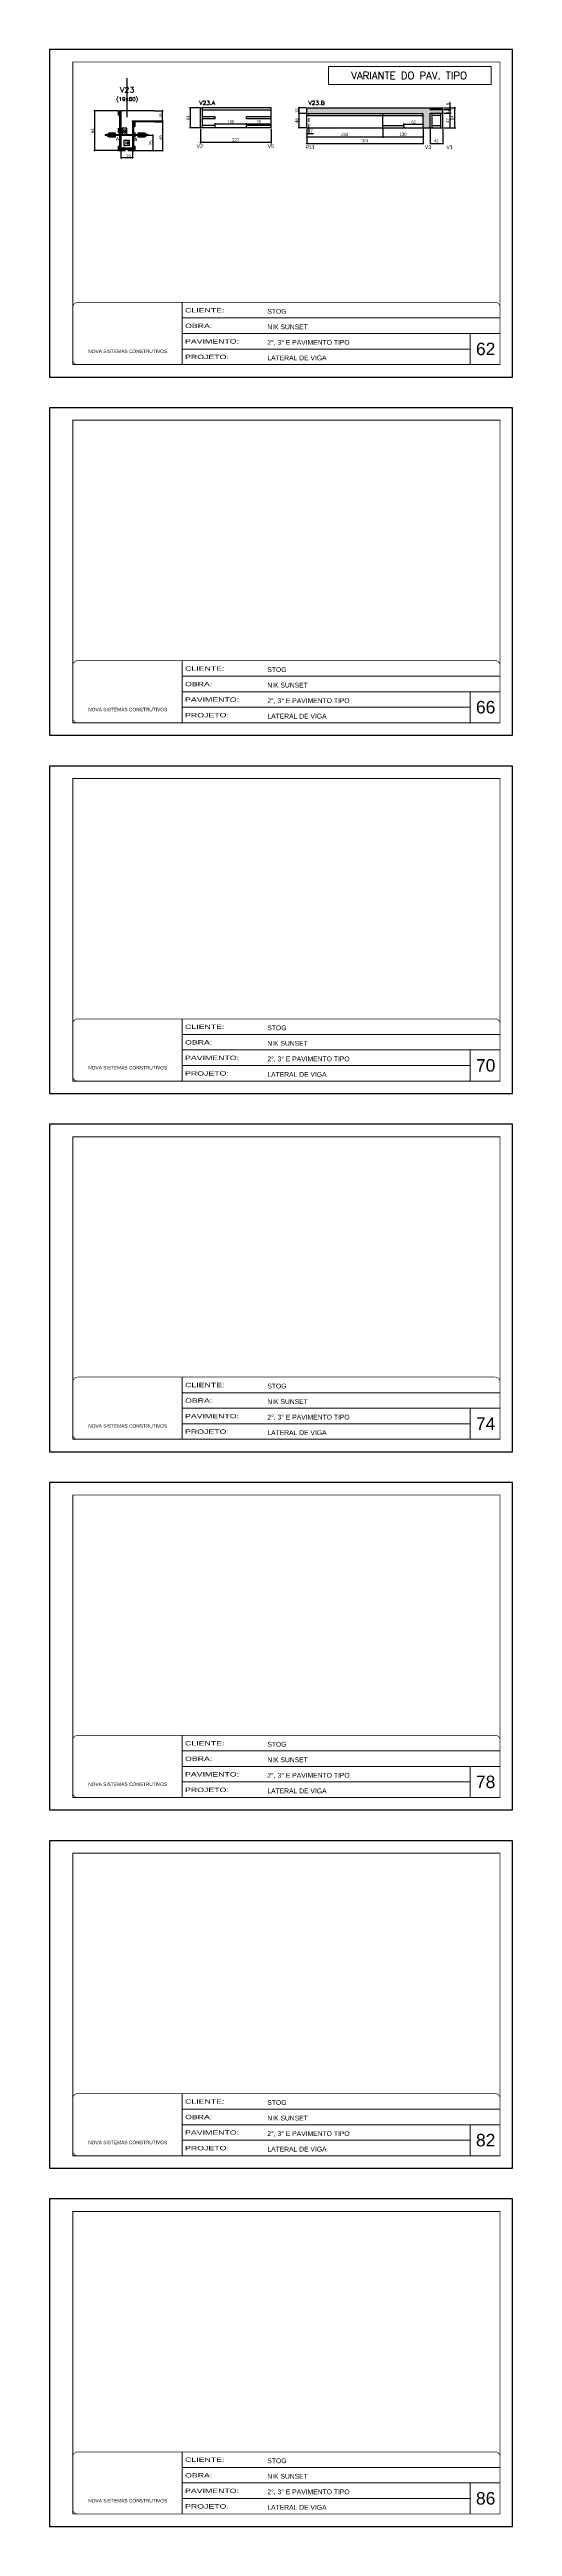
# Model space of a CAD drawing. Extents: x -10448 to -1189, y -11772 to 17235.
# Drawn here: x -8863 to -7378, y -8326 to -384 of the extents above; entities that cross this region are included whole.
import ezdxf
from ezdxf.enums import TextEntityAlignment as Align

# ---------------------------------------------------------------- set-up
doc = ezdxf.new("R2010")
doc.units = 0
for name, pattern in [('CONTINUO', [0]), ('DASHED', [0.75, 0.5, -0.25]), ('HIDDEN', [0.375, 0.25, -0.125])]:
    doc.linetypes.add(name, pattern=pattern)
for name, color, linetype in [('1HACHURA MADEIRAS', 1, 'Continuous'), ('5', 5, 'Continuous'), ('COTA', 241, 'Continuous'), ('Cota Seção (2x)', 4, 'Continuous'), ('detalhes', 4, 'Continuous'), ('Painéis', 200, 'Continuous'), ('presilha', 1, 'Continuous'), ('SARR_2.2x7', 40, 'Continuous'), ('SARR_EDITAR', 141, 'Continuous'), ('Texto de Titulo', 7, 'Continuous'), ('Texto Qtd Sarr', 242, 'Continuous')]:
    doc.layers.add(name, color=color, linetype=linetype)
for name, color, linetype, lineweight in [('CARIMBO', 255, 'Continuous', 9), ('CONCRETO', 251, 'Continuous', 25), ('Folhas', 255, 'Continuous', 9), ('Madeira', 126, 'Continuous', 18), ('Sarr 2.2x7', 40, 'Continuous', 9), ('SARRAFO DE PRESSAO', 251, 'DASHED', 9), ('SCO-___-LAJ', 2, 'Continuous', 0), ('Texto Seção', 7, 'Continuous', 15)]:
    doc.layers.add(name, color=color, linetype=linetype, lineweight=lineweight)
doc.layers.add('Laje_Perimetro', color=7, linetype='Continuous', plot=False)
doc.styles.add('ARIAL', font='arial.ttf')
doc.styles.add('COTA TECNICA', font='techl___.ttf', dxfattribs={"height": 10})
doc.styles.add('COTA TECNICA 2X', font='techl___.ttf', dxfattribs={"height": 10})
doc.styles.add('COTA TECNICA-50', font='techl___.ttf', dxfattribs={"height": 9})
doc.styles.add('REGUA-120', font='ROMANS.shx', dxfattribs={"height": 15})
doc.styles.add('Romans', font='romans.shx')
doc.styles.get("Standard").update_dxf_attribs({"font": 'arial.ttf'})
doc.styles.add('TECNICA', font='techb___.ttf', dxfattribs={"height": 10})
doc.styles.add('Tecnologia', font='')
doc.styles.get('Tecnologia').set_extended_font_data('Forgotten Futurist')
doc.dimstyles.new('COTA PAINEL-50', dxfattribs={"dimtxt": 9, "dimasz": 3, "dimexe": 3, "dimexo": 3, "dimgap": 3, "dimtad": 1, "dimdec": 1, "dimzin": 12, "dimdsep": 46, "dimtxsty": 'COTA TECNICA-50', "dimblk1": 'OBLIQUE', "dimblk2": 'OBLIQUE', "dimsah": 1, "dimcen": 0.9, "dimclrd": 4, "dimclre": 4, "dimclrt": 240, "dimadec": 1, "dimazin": 3, "dimtfac": 1, "dimtdec": 1, "dimtmove": 0, "dimatfit": 3, "dimfxl": 1, "dimtolj": 1, "dimtzin": 12, "dimarcsym": 0})
doc.dimstyles.new('Cota Seção interna', dxfattribs={"dimtxt": 7, "dimasz": 6, "dimexe": 0.18, "dimexo": 2, "dimgap": -4, "dimtad": 3, "dimdec": 1, "dimlfac": 0.5, "dimzin": 12, "dimdsep": 46, "dimtxsty": 'Romans', "dimblk": 'ARCHTICK', "dimcen": 0.09, "dimse1": 1, "dimse2": 1, "dimsd1": 1, "dimsd2": 1, "dimclrd": 180, "dimclre": 5, "dimclrt": 1, "dimadec": 0, "dimazin": 3, "dimtfac": 1, "dimtdec": 1, "dimtofl": 0, "dimtmove": 0, "dimatfit": 3, "dimldrblk": 'ARCHTICK', "dimfxl": 1, "dimtolj": 1, "dimtzin": 0, "dimarcsym": 0})
doc.dimstyles.new('PAINEL', dxfattribs={"dimtxt": 10, "dimasz": 3, "dimexe": 3, "dimexo": 3, "dimgap": 3, "dimtad": 1, "dimdec": 1, "dimzin": 12, "dimdsep": 46, "dimtxsty": 'COTA TECNICA', "dimblk1": 'OBLIQUE', "dimblk2": 'OBLIQUE', "dimsah": 1, "dimcen": 0.9, "dimclrd": 4, "dimclre": 4, "dimclrt": 240, "dimadec": 1, "dimazin": 3, "dimtfac": 1, "dimtdec": 1, "dimtmove": 0, "dimatfit": 3, "dimfxl": 1, "dimtolj": 1, "dimtzin": 12, "dimarcsym": 0})
doc.dimstyles.new('SECAO', dxfattribs={"dimscale": 0.333333, "dimtxt": 5, "dimasz": 9, "dimexe": 3, "dimexo": 3, "dimgap": 3, "dimtad": 1, "dimdec": 1, "dimlfac": 0.5, "dimzin": 12, "dimdsep": 46, "dimtxsty": 'COTA TECNICA 2X', "dimblk1": 'OBLIQUE', "dimblk2": 'OBLIQUE', "dimsah": 1, "dimcen": 0.9, "dimclrd": 4, "dimclre": 4, "dimclrt": 240, "dimadec": 1, "dimazin": 3, "dimtfac": 1, "dimtdec": 1, "dimtmove": 0, "dimatfit": 3, "dimfxl": 1, "dimtolj": 1, "dimtzin": 12, "dimarcsym": 0})

# ---------------------------------------------------------------- blocks, each defined once
blk = doc.blocks.new('9999999999')
at = {"color": 30, "linetype": 'CONTINUO'}
for p, q in [((98564.6, 34230.2), (98564.6, 34429.4)), ((98564.6, 34379.6), (99584, 34379.6)), ((98564.6, 34329.8), (99488, 34329.8)), ((99584, 34329.8), (99488, 34329.8)), ((99488, 34329.8), (99488, 34230.2)), ((98564.6, 34280), (99488, 34280))]:
    blk.add_line(p, q, dxfattribs=at)
at = {"color": 30, "linetype": 'CONTINUO', "const_width": 2}
blk.add_lwpolyline([(99584, 34230.2), (99584, 34414.4, 0.414214), (99569, 34429.4), (98229, 34429.4, 0.414214), (98214, 34414.4), (98214, 34245.2, 0.414214), (98229, 34230.2), (99584, 34230.2)], format="xyb", dxfattribs=at)
at = {"layer": 'Folhas'}
blk.add_lwpolyline([(98139, 34190.2), (99624, 34190.2), (99624, 35240.2), (98139, 35240.2)], close=True, dxfattribs=at)
at = {"layer": 'Folhas', "color": 30, "const_width": 3}
blk.add_lwpolyline([(98214, 34230.2), (99584, 34230.2), (99584, 35200.2), (98214, 35200.2)], close=True, dxfattribs=at)
at = {"color": 7, "linetype": 'Continuous', "ltscale": 5, "style": 'ARIAL'}
for s, height, p in [('STOG', 15.48, (98837.7, 34393.1)), ('2°, 3° E PAVIMENTO TIPO', 15.483, (98837.7, 34293.5)), ('NIK SUNSET', 15.48, (98837.7, 34343.3)), ('NOVA SISTEMAS CONSTRUTIVOS', 11.059, (98263.2, 34267.2)), ('LATERAL DE VIGA', 15.483, (98837.7, 34243.7))]:
    blk.add_text(s, height=height, dxfattribs=at).set_placement(p)
at = {"layer": 'Folhas', "color": 7, "style": 'Tecnologia', "width": 1.5}
for s, p in [('CLIENTE:', (98573.7, 34397.2)), ('OBRA:', (98573.7, 34347.3)), ('PAVIMENTO:', (98573.7, 34297.5)), ('PROJETO:', (98573.7, 34247.7))]:
    blk.add_text(s, height=14, dxfattribs=at).set_placement(p)
blk = doc.blocks.new('_Oblique')
at = {"color": 0, "linetype": 'ByBlock', "lineweight": -2}
blk.add_line((-0.5, -0.5), (0.5, 0.5), dxfattribs=at)
blk = doc.blocks.new('*D1050')
at = {"layer": 'COTA', "color": 4, "lineweight": -2, "transparency": 16777216}
for p, q in [((-8634.6, -709.6), (-8634.6, -732.8)), ((-8596.6, -709.6), (-8596.6, -732.8)), ((-8596.6, -731.8), (-8634.6, -731.8))]:
    blk.add_line(p, q, dxfattribs=at)
at = {"layer": 'Defpoints', "color": 0, "transparency": 16777216}
for p in [(-8634.6, -708.6), (-8596.6, -708.6), (-8634.6, -731.8)]:
    blk.add_point(p, dxfattribs=at)
at = {"layer": 'COTA', "color": 4, "lineweight": -2, "transparency": 16777216, "xscale": 3, "yscale": 3, "zscale": 3, "rotation": 180}
blk.add_blockref('_Oblique', (-8634.6, -731.8), dxfattribs=at)
at = {"layer": 'COTA', "color": 4, "lineweight": -2, "transparency": 16777216, "xscale": 3, "yscale": 3, "zscale": 3}
blk.add_blockref('_Oblique', (-8596.6, -731.8), dxfattribs=at)
at = {"layer": 'COTA', "color": 240, "transparency": 16777216, "insert": (-8610.6, -725.7), "char_height": 10, "attachment_point": 5, "style": 'COTA TECNICA 2X'}
blk.add_mtext('\\A1;19', dxfattribs=at)
blk = doc.blocks.new('*D1051')
at = {"layer": 'COTA', "color": 4, "lineweight": -2, "transparency": 16777216}
for p, q in [((-8643.6, -580.6), (-8720.1, -580.6)), ((-8719.1, -580.6), (-8719.1, -708.6)), ((-8643.6, -708.6), (-8720.1, -708.6))]:
    blk.add_line(p, q, dxfattribs=at)
at = {"layer": 'Defpoints', "color": 0, "transparency": 16777216}
for p in [(-8642.6, -580.6, 0), (-8719.1, -708.6), (-8642.6, -708.6, 0)]:
    blk.add_point(p, dxfattribs=at)
at = {"layer": 'COTA', "color": 4, "lineweight": -2, "transparency": 16777216, "xscale": 3, "yscale": 3, "zscale": 3}
for p, rotation in [((-8719.1, -580.6), 90), ((-8719.1, -708.6), 270)]:
    blk.add_blockref('_Oblique', p, dxfattribs=dict(at, rotation=rotation))
at = {"layer": 'COTA', "color": 240, "transparency": 16777216, "insert": (-8725.2, -644.6), "char_height": 10, "attachment_point": 5, "rotation": 90, "style": 'COTA TECNICA 2X'}
blk.add_mtext('\\A1;64', dxfattribs=at)
blk = doc.blocks.new('*D1052')
at = {"layer": 'COTA', "color": 4, "lineweight": -2, "transparency": 16777216}
for p, q in [((-8526.9, -616.6), (-8499.4, -616.6)), ((-8500.4, -616.6), (-8500.4, -708.6)), ((-8587.6, -708.6), (-8499.4, -708.6))]:
    blk.add_line(p, q, dxfattribs=at)
at = {"layer": 'Defpoints', "color": 0, "transparency": 16777216}
for p in [(-8527.9, -616.6), (-8588.6, -708.6, 0), (-8500.4, -708.6)]:
    blk.add_point(p, dxfattribs=at)
at = {"layer": 'COTA', "color": 4, "lineweight": -2, "transparency": 16777216, "xscale": 3, "yscale": 3, "zscale": 3}
for p, rotation in [((-8500.4, -616.6), 90), ((-8500.4, -708.6), 270)]:
    blk.add_blockref('_Oblique', p, dxfattribs=dict(at, rotation=rotation))
at = {"layer": 'COTA', "color": 240, "transparency": 16777216, "insert": (-8506.5, -666.6), "char_height": 10, "attachment_point": 5, "rotation": 90, "style": 'COTA TECNICA 2X'}
blk.add_mtext('\\A1;46', dxfattribs=at)
blk = doc.blocks.new('*D1053')
at = {"layer": 'COTA', "color": 4, "lineweight": -2, "transparency": 16777216}
for p, q in [((-8545.3, -658.6), (-8530.6, -658.6)), ((-8545.3, -708.6), (-8530.6, -708.6)), ((-8531.6, -658.6), (-8531.6, -708.6))]:
    blk.add_line(p, q, dxfattribs=at)
at = {"layer": 'Defpoints', "color": 0, "transparency": 16777216}
for p in [(-8546.3, -658.6), (-8546.3, -708.6), (-8531.6, -708.6)]:
    blk.add_point(p, dxfattribs=at)
at = {"layer": 'COTA', "color": 4, "lineweight": -2, "transparency": 16777216, "xscale": 3, "yscale": 3, "zscale": 3}
for p, rotation in [((-8531.6, -658.6), 90), ((-8531.6, -708.6), 270)]:
    blk.add_blockref('_Oblique', p, dxfattribs=dict(at, rotation=rotation))
at = {"layer": 'COTA', "color": 240, "transparency": 16777216, "insert": (-8537.7, -683.6), "char_height": 10, "attachment_point": 5, "rotation": 90, "style": 'COTA TECNICA 2X'}
blk.add_mtext('\\A1;25', dxfattribs=at)
blk = doc.blocks.new('*D1054')
at = {"layer": 'COTA', "color": 4, "lineweight": -2, "transparency": 16777216}
for p, q in [((-8527.1, -580.6), (-8499.4, -580.6)), ((-8526.9, -612.6), (-8499.4, -612.6)), ((-8500.4, -612.6), (-8500.4, -580.6))]:
    blk.add_line(p, q, dxfattribs=at)
at = {"layer": 'Defpoints', "color": 0, "transparency": 16777216}
for p in [(-8528.1, -580.6), (-8527.9, -612.6), (-8500.4, -580.6)]:
    blk.add_point(p, dxfattribs=at)
at = {"layer": 'COTA', "color": 4, "lineweight": -2, "transparency": 16777216, "xscale": 3, "yscale": 3, "zscale": 3}
for p, rotation in [((-8500.4, -580.6), 90), ((-8500.4, -612.6), 270)]:
    blk.add_blockref('_Oblique', p, dxfattribs=dict(at, rotation=rotation))
at = {"layer": 'COTA', "color": 240, "transparency": 16777216, "insert": (-8506.5, -596.6), "char_height": 10, "attachment_point": 5, "rotation": 90, "style": 'COTA TECNICA 2X'}
blk.add_mtext('\\A1;16', dxfattribs=at)
blk = doc.blocks.new('*D2117')
at = {"layer": 'Cota Seção (2x)', "color": 180, "lineweight": -2, "transparency": 16777216}
for p, q in [((-8615.3, -636.7), (-8630.3, -636.7)), ((-8630.3, -636.7), (-8630.3, -655.7)), ((-8630.3, -655.7), (-8615.3, -655.7)), ((-8615.3, -655.7), (-8615.3, -636.7))]:
    blk.add_line(p, q, dxfattribs=at)
at = {"layer": 'Defpoints', "color": 0, "transparency": 16777216}
for p in [(-8634.6, -580.6), (-8611.3, -580.6), (-8634.6, -700.6)]:
    blk.add_point(p, dxfattribs=at)
at = {"layer": 'Cota Seção (2x)', "color": 1, "transparency": 16777216, "insert": (-8622.8, -646.2), "char_height": 7, "attachment_point": 5, "rotation": 90, "style": 'Romans'}
blk.add_mtext('\\A1;60', dxfattribs=at)
blk = doc.blocks.new('_ArchTick')
at = {"color": 0, "linetype": 'ByBlock', "const_width": 0.15}
blk.add_lwpolyline([(-0.5, -0.5), (0.5, 0.5)], dxfattribs=at)
blk = doc.blocks.new('*D2118')
at = {"layer": 'Cota Seção (2x)', "color": 180, "lineweight": -2, "transparency": 16777216}
for p, q in [((-8606.6, -675.9), (-8624.6, -675.9)), ((-8624.6, -675.9), (-8624.6, -690.9)), ((-8624.6, -690.9), (-8606.6, -690.9)), ((-8606.6, -690.9), (-8606.6, -675.9))]:
    blk.add_line(p, q, dxfattribs=at)
at = {"layer": 'Defpoints', "color": 0, "transparency": 16777216}
for p in [(-8634.6, -694.9), (-8634.6, -700.6), (-8596.6, -700.6)]:
    blk.add_point(p, dxfattribs=at)
at = {"layer": 'Cota Seção (2x)', "color": 1, "transparency": 16777216, "insert": (-8615.6, -683.4), "char_height": 7, "attachment_point": 5, "style": 'Romans'}
blk.add_mtext('\\A1;19', dxfattribs=at)
blk = doc.blocks.new('titulo1')
at = {"layer": 'Defpoints', "color": 252, "linetype": 'HIDDEN', "ltscale": 2}
blk.add_line((0, 0), (0, 125), dxfattribs=at)
at = {"layer": 'Defpoints', "style": 'Romans', "oblique": 15}
blk.add_attdef('FOLHA', text='', height=10, dxfattribs=at).set_placement((0, 15.6), align=Align.MIDDLE_CENTER)
at = {"layer": 'Texto Qtd Sarr', "color": 3, "style": 'Romans', "oblique": 15}
for tag, height, p in [('TITULO', 17, (0, 71.4)), ('SEÇÃO', 12, (0, 41.5))]:
    blk.add_attdef(tag, text='', height=height, dxfattribs=at).set_placement(p, align=Align.MIDDLE_CENTER)
blk = doc.blocks.new('*D1079')
at = {"layer": 'COTA', "color": 4, "linetype": 'ByBlock', "lineweight": -2, "transparency": 16777216}
for p, q in [((-8038.4, -638.3), (-8038.4, -667.4)), ((-8038.4, -664.4), (-7794.4, -664.4)), ((-7794.4, -638.3), (-7794.4, -667.4))]:
    blk.add_line(p, q, dxfattribs=at)
at = {"layer": 'Defpoints', "color": 0, "linetype": 'ByBlock', "transparency": 16777216}
for p in [(-8038.4, -635.3), (-7794.4, -635.3), (-7794.4, -664.4)]:
    blk.add_point(p, dxfattribs=at)
at = {"layer": 'COTA', "color": 4, "linetype": 'ByBlock', "lineweight": -2, "transparency": 16777216, "xscale": 3, "yscale": 3, "zscale": 3, "rotation": 180}
blk.add_blockref('_Oblique', (-8038.4, -664.4), dxfattribs=at)
at = {"layer": 'COTA', "color": 4, "linetype": 'ByBlock', "lineweight": -2, "transparency": 16777216, "xscale": 3, "yscale": 3, "zscale": 3}
blk.add_blockref('_Oblique', (-7794.4, -664.4), dxfattribs=at)
at = {"layer": 'COTA', "color": 240, "linetype": 'ByBlock', "transparency": 16777216, "insert": (-7916.4, -656.3), "char_height": 10, "attachment_point": 5, "style": 'COTA TECNICA'}
blk.add_mtext('\\A1;244', dxfattribs=at)
blk = doc.blocks.new('*D1080')
at = {"layer": 'COTA', "color": 4, "linetype": 'ByBlock', "lineweight": -2, "transparency": 16777216}
for p, q in [((-7794.4, -638.3), (-7794.4, -667.4)), ((-7794.4, -664.4), (-7664.4, -664.4)), ((-7664.4, -638.3), (-7664.4, -667.4))]:
    blk.add_line(p, q, dxfattribs=at)
at = {"layer": 'Defpoints', "color": 0, "linetype": 'ByBlock', "transparency": 16777216}
for p in [(-7794.4, -635.3), (-7664.4, -635.3), (-7664.4, -664.4)]:
    blk.add_point(p, dxfattribs=at)
at = {"layer": 'COTA', "color": 4, "linetype": 'ByBlock', "lineweight": -2, "transparency": 16777216, "xscale": 3, "yscale": 3, "zscale": 3, "rotation": 180}
blk.add_blockref('_Oblique', (-7794.4, -664.4), dxfattribs=at)
at = {"layer": 'COTA', "color": 4, "linetype": 'ByBlock', "lineweight": -2, "transparency": 16777216, "xscale": 3, "yscale": 3, "zscale": 3}
blk.add_blockref('_Oblique', (-7664.4, -664.4), dxfattribs=at)
at = {"layer": 'COTA', "color": 240, "linetype": 'ByBlock', "transparency": 16777216, "insert": (-7729.4, -656.2), "char_height": 10, "attachment_point": 5, "style": 'COTA TECNICA'}
blk.add_mtext('\\A1;130', dxfattribs=at)
blk = doc.blocks.new('*D2139')
at = {"layer": 'COTA', "color": 4, "linetype": 'ByBlock', "lineweight": -2, "transparency": 16777216}
for p, q in [((-8038.4, -638.3), (-8038.4, -688.2)), ((-8038.4, -685.2), (-7664.4, -685.2)), ((-7664.4, -638.3), (-7664.4, -688.2))]:
    blk.add_line(p, q, dxfattribs=at)
at = {"layer": 'Defpoints', "color": 0, "linetype": 'ByBlock', "transparency": 16777216}
for p in [(-8038.4, -635.3), (-7664.4, -635.3), (-7664.4, -685.2)]:
    blk.add_point(p, dxfattribs=at)
at = {"layer": 'COTA', "color": 4, "linetype": 'ByBlock', "lineweight": -2, "transparency": 16777216, "xscale": 3, "yscale": 3, "zscale": 3, "rotation": 180}
blk.add_blockref('_Oblique', (-8038.4, -685.2), dxfattribs=at)
at = {"layer": 'COTA', "color": 4, "linetype": 'ByBlock', "lineweight": -2, "transparency": 16777216, "xscale": 3, "yscale": 3, "zscale": 3}
blk.add_blockref('_Oblique', (-7664.4, -685.2), dxfattribs=at)
at = {"layer": 'COTA', "color": 240, "linetype": 'ByBlock', "transparency": 16777216, "insert": (-7851.4, -677), "char_height": 10, "attachment_point": 5, "style": 'COTA TECNICA'}
blk.add_mtext('\\A1;374', dxfattribs=at)
blk = doc.blocks.new('*D2140')
at = {"layer": 'COTA', "color": 4, "linetype": 'ByBlock', "lineweight": -2, "transparency": 16777216}
for p, q in [((-8041.4, -589.3), (-8065.3, -589.3)), ((-8041.4, -635.3), (-8065.3, -635.3)), ((-8062.3, -635.3), (-8062.3, -589.3))]:
    blk.add_line(p, q, dxfattribs=at)
at = {"layer": 'Defpoints', "color": 0, "linetype": 'ByBlock', "transparency": 16777216}
for p in [(-8062.3, -589.3), (-8038.4, -589.3), (-8038.4, -635.3)]:
    blk.add_point(p, dxfattribs=at)
at = {"layer": 'COTA', "color": 4, "linetype": 'ByBlock', "lineweight": -2, "transparency": 16777216, "xscale": 3, "yscale": 3, "zscale": 3}
for p, rotation in [((-8062.3, -589.3), 90), ((-8062.3, -635.3), 270)]:
    blk.add_blockref('_Oblique', p, dxfattribs=dict(at, rotation=rotation))
at = {"layer": 'COTA', "color": 240, "linetype": 'ByBlock', "transparency": 16777216, "insert": (-8070.4, -612.3), "char_height": 10, "attachment_point": 5, "rotation": 90, "style": 'COTA TECNICA'}
blk.add_mtext('\\A1;46', dxfattribs=at)
blk = doc.blocks.new('*D2141')
at = {"layer": 'COTA', "color": 4, "linetype": 'ByBlock', "lineweight": -2, "transparency": 16777216}
for p, q in [((-7642.4, -638.3), (-7642.4, -688.2)), ((-7642.4, -685.2), (-7601.4, -685.2)), ((-7601.4, -638.3), (-7601.4, -688.2))]:
    blk.add_line(p, q, dxfattribs=at)
at = {"layer": 'Defpoints', "color": 0, "linetype": 'ByBlock', "transparency": 16777216}
for p in [(-7642.4, -635.3), (-7601.4, -635.3), (-7601.4, -685.2)]:
    blk.add_point(p, dxfattribs=at)
at = {"layer": 'COTA', "color": 4, "linetype": 'ByBlock', "lineweight": -2, "transparency": 16777216, "xscale": 3, "yscale": 3, "zscale": 3, "rotation": 180}
blk.add_blockref('_Oblique', (-7642.4, -685.2), dxfattribs=at)
at = {"layer": 'COTA', "color": 4, "linetype": 'ByBlock', "lineweight": -2, "transparency": 16777216, "xscale": 3, "yscale": 3, "zscale": 3}
blk.add_blockref('_Oblique', (-7601.4, -685.2), dxfattribs=at)
at = {"layer": 'COTA', "color": 240, "linetype": 'ByBlock', "transparency": 16777216, "insert": (-7621.9, -677.1), "char_height": 10, "attachment_point": 5, "style": 'COTA TECNICA'}
blk.add_mtext('\\A1;41', dxfattribs=at)
blk = doc.blocks.new('*D1081')
at = {"layer": 'COTA', "color": 4, "linetype": 'ByBlock', "lineweight": -2, "transparency": 16777216}
for p, q in [((-7598.4, -588.3), (-7575.3, -588.3)), ((-7598.4, -635.3), (-7575.3, -635.3)), ((-7578.3, -635.3), (-7578.3, -588.3))]:
    blk.add_line(p, q, dxfattribs=at)
at = {"layer": 'Defpoints', "color": 0, "linetype": 'ByBlock', "transparency": 16777216}
for p in [(-7601.4, -588.3), (-7601.4, -635.3), (-7578.3, -588.3)]:
    blk.add_point(p, dxfattribs=at)
at = {"layer": 'COTA', "color": 4, "linetype": 'ByBlock', "lineweight": -2, "transparency": 16777216, "xscale": 3, "yscale": 3, "zscale": 3}
for p, rotation in [((-7578.3, -588.3), 90), ((-7578.3, -635.3), 270)]:
    blk.add_blockref('_Oblique', p, dxfattribs=dict(at, rotation=rotation))
at = {"layer": 'COTA', "color": 240, "linetype": 'ByBlock', "transparency": 16777216, "insert": (-7586.4, -611.8), "char_height": 10, "attachment_point": 5, "rotation": 90, "style": 'COTA TECNICA'}
blk.add_mtext('\\A1;47', dxfattribs=at)
blk = doc.blocks.new('*D1082')
at = {"layer": 'COTA', "color": 4, "linetype": 'ByBlock', "lineweight": -2, "transparency": 16777216}
for p, q in [((-7598.4, -576.3), (-7575.3, -576.3)), ((-7598.4, -588.3), (-7575.3, -588.3)), ((-7578.3, -588.3), (-7578.3, -576.3))]:
    blk.add_line(p, q, dxfattribs=at)
at = {"layer": 'Defpoints', "color": 0, "linetype": 'ByBlock', "transparency": 16777216}
for p in [(-7601.4, -576.3), (-7601.4, -588.3), (-7578.3, -576.3)]:
    blk.add_point(p, dxfattribs=at)
at = {"layer": 'COTA', "color": 4, "linetype": 'ByBlock', "lineweight": -2, "transparency": 16777216, "xscale": 3, "yscale": 3, "zscale": 3}
for p, rotation in [((-7578.3, -576.3), 90), ((-7578.3, -588.3), 270)]:
    blk.add_blockref('_Oblique', p, dxfattribs=dict(at, rotation=rotation))
at = {"layer": 'COTA', "color": 240, "linetype": 'ByBlock', "transparency": 16777216, "insert": (-7586.4, -582.3), "char_height": 10, "attachment_point": 5, "rotation": 90, "style": 'COTA TECNICA'}
blk.add_mtext('\\A1;12', dxfattribs=at)
blk = doc.blocks.new('*D1083')
at = {"layer": 'COTA', "color": 4, "linetype": 'ByBlock', "lineweight": -2, "transparency": 16777216}
for p, q in [((-7598.4, -571.3), (-7560.5, -571.3)), ((-7598.4, -635.3), (-7560.5, -635.3)), ((-7563.5, -635.3), (-7563.5, -571.3))]:
    blk.add_line(p, q, dxfattribs=at)
at = {"layer": 'Defpoints', "color": 0, "linetype": 'ByBlock', "transparency": 16777216}
for p in [(-7601.4, -571.3), (-7601.4, -635.3), (-7563.5, -571.3)]:
    blk.add_point(p, dxfattribs=at)
at = {"layer": 'COTA', "color": 4, "linetype": 'ByBlock', "lineweight": -2, "transparency": 16777216, "xscale": 3, "yscale": 3, "zscale": 3}
for p, rotation in [((-7563.5, -571.3), 90), ((-7563.5, -635.3), 270)]:
    blk.add_blockref('_Oblique', p, dxfattribs=dict(at, rotation=rotation))
at = {"layer": 'COTA', "color": 240, "linetype": 'ByBlock', "transparency": 16777216, "insert": (-7571.6, -603.3), "char_height": 10, "attachment_point": 5, "rotation": 90, "style": 'COTA TECNICA'}
blk.add_mtext('\\A1;64', dxfattribs=at)
blk = doc.blocks.new('*D2142')
at = {"layer": 'COTA', "color": 4, "linetype": 'ByBlock', "lineweight": -2, "transparency": 16777216}
for p, q in [((-7578.3, -571.3), (-7578.3, -553.2)), ((-7598.4, -571.3), (-7575.3, -571.3)), ((-7598.4, -576.3), (-7575.3, -576.3)), ((-7578.3, -576.3), (-7578.3, -571.3)), ((-7578.3, -576.3), (-7578.3, -579.3))]:
    blk.add_line(p, q, dxfattribs=at)
at = {"layer": 'Defpoints', "color": 0, "linetype": 'ByBlock', "transparency": 16777216}
for p in [(-7601.4, -571.3), (-7601.4, -576.3), (-7578.3, -571.3)]:
    blk.add_point(p, dxfattribs=at)
at = {"layer": 'COTA', "color": 4, "linetype": 'ByBlock', "lineweight": -2, "transparency": 16777216, "xscale": 3, "yscale": 3, "zscale": 3}
for p, rotation in [((-7578.3, -571.3), 270), ((-7578.3, -576.3), 90)]:
    blk.add_blockref('_Oblique', p, dxfattribs=dict(at, rotation=rotation))
at = {"layer": 'COTA', "color": 240, "linetype": 'ByBlock', "transparency": 16777216, "insert": (-7586.4, -559.2), "char_height": 10, "attachment_point": 5, "rotation": 90, "style": 'COTA TECNICA'}
blk.add_mtext('\\A1;5', dxfattribs=at)
blk = doc.blocks.new('*D2143')
at = {"layer": 'COTA', "color": 4, "linetype": 'ByBlock', "lineweight": -2, "transparency": 16777216}
for p, q in [((-8038.4, -638.3), (-8038.4, -656.8)), ((-8038.4, -653.8), (-8031.4, -653.8)), ((-8031.4, -638.3), (-8031.4, -656.8)), ((-8031.4, -653.8), (-8016.7, -653.8))]:
    blk.add_line(p, q, dxfattribs=at)
at = {"layer": 'Defpoints', "color": 0, "linetype": 'ByBlock', "transparency": 16777216}
for p in [(-8038.4, -635.3), (-8031.4, -635.3), (-8031.4, -653.8)]:
    blk.add_point(p, dxfattribs=at)
at = {"layer": 'COTA', "color": 4, "linetype": 'ByBlock', "lineweight": -2, "transparency": 16777216, "xscale": 3, "yscale": 3, "zscale": 3, "rotation": 180}
blk.add_blockref('_Oblique', (-8038.4, -653.8), dxfattribs=at)
at = {"layer": 'COTA', "color": 4, "linetype": 'ByBlock', "lineweight": -2, "transparency": 16777216, "xscale": 3, "yscale": 3, "zscale": 3}
blk.add_blockref('_Oblique', (-8031.4, -653.8), dxfattribs=at)
at = {"layer": 'COTA', "color": 240, "linetype": 'ByBlock', "transparency": 16777216, "insert": (-8022.6, -645.7), "char_height": 10, "attachment_point": 5, "style": 'COTA TECNICA'}
blk.add_mtext('\\A1;7', dxfattribs=at)
blk = doc.blocks.new('*D2144')
at = {"layer": 'COTA', "color": 4, "linetype": 'ByBlock', "lineweight": -2, "transparency": 16777216}
for p, q in [((-8379.5, -638.3), (-8379.5, -685.2)), ((-8152.5, -682.2), (-8379.5, -682.2)), ((-8152.5, -638.3), (-8152.5, -685.2))]:
    blk.add_line(p, q, dxfattribs=at)
at = {"layer": 'Defpoints', "color": 0, "linetype": 'ByBlock', "transparency": 16777216}
for p in [(-8379.5, -635.3), (-8152.5, -635.3), (-8379.5, -682.2)]:
    blk.add_point(p, dxfattribs=at)
at = {"layer": 'COTA', "color": 4, "linetype": 'ByBlock', "lineweight": -2, "transparency": 16777216, "xscale": 3, "yscale": 3, "zscale": 3, "rotation": 180}
blk.add_blockref('_Oblique', (-8379.5, -682.2), dxfattribs=at)
at = {"layer": 'COTA', "color": 4, "linetype": 'ByBlock', "lineweight": -2, "transparency": 16777216, "xscale": 3, "yscale": 3, "zscale": 3}
blk.add_blockref('_Oblique', (-8152.5, -682.2), dxfattribs=at)
at = {"layer": 'COTA', "color": 240, "linetype": 'ByBlock', "transparency": 16777216, "insert": (-8266, -674.1), "char_height": 10, "attachment_point": 5, "style": 'COTA TECNICA'}
blk.add_mtext('\\A1;227', dxfattribs=at)
blk = doc.blocks.new('*D1084')
at = {"layer": 'COTA', "color": 4, "linetype": 'ByBlock', "lineweight": -2, "transparency": 16777216}
for p, q in [((-8382.5, -571.3), (-8414.1, -571.3)), ((-8382.5, -635.3), (-8414.1, -635.3)), ((-8411.1, -635.3), (-8411.1, -571.3))]:
    blk.add_line(p, q, dxfattribs=at)
at = {"layer": 'Defpoints', "color": 0, "linetype": 'ByBlock', "transparency": 16777216}
for p in [(-8411.1, -571.3), (-8379.5, -571.3), (-8379.5, -635.3)]:
    blk.add_point(p, dxfattribs=at)
at = {"layer": 'COTA', "color": 4, "linetype": 'ByBlock', "lineweight": -2, "transparency": 16777216, "xscale": 3, "yscale": 3, "zscale": 3}
for p, rotation in [((-8411.1, -571.3), 90), ((-8411.1, -635.3), 270)]:
    blk.add_blockref('_Oblique', p, dxfattribs=dict(at, rotation=rotation))
at = {"layer": 'COTA', "color": 240, "linetype": 'ByBlock', "transparency": 16777216, "insert": (-8419.2, -603.3), "char_height": 10, "attachment_point": 5, "rotation": 90, "style": 'COTA TECNICA'}
blk.add_mtext('\\A1;64', dxfattribs=at)
blk = doc.blocks.new('*D2145')
at = {"layer": 'COTA', "color": 4, "linetype": 'ByBlock', "lineweight": -2, "transparency": 16777216}
for p, q in [((-8041.4, -571.3), (-8065.3, -571.3)), ((-8041.4, -589.3), (-8065.3, -589.3)), ((-8062.3, -589.3), (-8062.3, -571.3))]:
    blk.add_line(p, q, dxfattribs=at)
at = {"layer": 'Defpoints', "color": 0, "linetype": 'ByBlock', "transparency": 16777216}
for p in [(-8062.3, -571.3), (-8038.4, -571.3), (-8038.4, -589.3)]:
    blk.add_point(p, dxfattribs=at)
at = {"layer": 'COTA', "color": 4, "linetype": 'ByBlock', "lineweight": -2, "transparency": 16777216, "xscale": 3, "yscale": 3, "zscale": 3}
for p, rotation in [((-8062.3, -571.3), 90), ((-8062.3, -589.3), 270)]:
    blk.add_blockref('_Oblique', p, dxfattribs=dict(at, rotation=rotation))
at = {"layer": 'COTA', "color": 240, "linetype": 'ByBlock', "transparency": 16777216, "insert": (-8069.9, -580.3), "char_height": 9, "attachment_point": 5, "rotation": 90, "style": 'COTA TECNICA-50'}
blk.add_mtext('\\A1;18', dxfattribs=at)
blk = doc.blocks.new('*D2146')
at = {"layer": 'COTA', "color": 4, "linetype": 'ByBlock', "lineweight": -2, "transparency": 16777216}
for p, q in [((-7726.4, -625.3), (-7726.4, -621.7)), ((-7664.4, -624.7), (-7726.4, -624.7)), ((-7664.4, -632.3), (-7664.4, -621.7))]:
    blk.add_line(p, q, dxfattribs=at)
at = {"layer": 'Defpoints', "color": 0, "linetype": 'ByBlock', "transparency": 16777216}
for p in [(-7726.4, -624.7), (-7726.4, -628.3), (-7664.4, -635.3)]:
    blk.add_point(p, dxfattribs=at)
at = {"layer": 'COTA', "color": 4, "linetype": 'ByBlock', "lineweight": -2, "transparency": 16777216, "xscale": 3, "yscale": 3, "zscale": 3, "rotation": 180}
blk.add_blockref('_Oblique', (-7726.4, -624.7), dxfattribs=at)
at = {"layer": 'COTA', "color": 4, "linetype": 'ByBlock', "lineweight": -2, "transparency": 16777216, "xscale": 3, "yscale": 3, "zscale": 3}
blk.add_blockref('_Oblique', (-7664.4, -624.7), dxfattribs=at)
at = {"layer": 'COTA', "color": 240, "linetype": 'ByBlock', "transparency": 16777216, "insert": (-7695.4, -617.1), "char_height": 9, "attachment_point": 5, "style": 'COTA TECNICA-50'}
blk.add_mtext('\\A1;62', dxfattribs=at)
blk = doc.blocks.new('*D2147')
at = {"layer": 'COTA', "color": 4, "linetype": 'ByBlock', "lineweight": -2, "transparency": 16777216}
for p, q in [((-8331.5, -625.3), (-8331.5, -620.6)), ((-8231.5, -623.6), (-8331.5, -623.6)), ((-8231.5, -625.3), (-8231.5, -620.6))]:
    blk.add_line(p, q, dxfattribs=at)
at = {"layer": 'Defpoints', "color": 0, "linetype": 'ByBlock', "transparency": 16777216}
for p in [(-8331.5, -623.6), (-8331.5, -628.3), (-8231.5, -628.3)]:
    blk.add_point(p, dxfattribs=at)
at = {"layer": 'COTA', "color": 4, "linetype": 'ByBlock', "lineweight": -2, "transparency": 16777216, "xscale": 3, "yscale": 3, "zscale": 3, "rotation": 180}
blk.add_blockref('_Oblique', (-8331.5, -623.6), dxfattribs=at)
at = {"layer": 'COTA', "color": 4, "linetype": 'ByBlock', "lineweight": -2, "transparency": 16777216, "xscale": 3, "yscale": 3, "zscale": 3}
blk.add_blockref('_Oblique', (-8231.5, -623.6), dxfattribs=at)
at = {"layer": 'COTA', "color": 240, "linetype": 'ByBlock', "transparency": 16777216, "insert": (-8281.5, -616), "char_height": 9, "attachment_point": 5, "style": 'COTA TECNICA-50'}
blk.add_mtext('\\A1;100', dxfattribs=at)
blk = doc.blocks.new('*D2148')
at = {"layer": 'COTA', "color": 4, "linetype": 'ByBlock', "lineweight": -2, "transparency": 16777216}
for p, q in [((-8231.5, -625.3), (-8231.5, -620.6)), ((-8152.5, -623.6), (-8231.5, -623.6)), ((-8152.5, -625.3), (-8152.5, -620.6))]:
    blk.add_line(p, q, dxfattribs=at)
at = {"layer": 'Defpoints', "color": 0, "linetype": 'ByBlock', "transparency": 16777216}
for p in [(-8231.5, -623.6), (-8231.5, -628.3), (-8152.5, -628.3)]:
    blk.add_point(p, dxfattribs=at)
at = {"layer": 'COTA', "color": 4, "linetype": 'ByBlock', "lineweight": -2, "transparency": 16777216, "xscale": 3, "yscale": 3, "zscale": 3, "rotation": 180}
blk.add_blockref('_Oblique', (-8231.5, -623.6), dxfattribs=at)
at = {"layer": 'COTA', "color": 4, "linetype": 'ByBlock', "lineweight": -2, "transparency": 16777216, "xscale": 3, "yscale": 3, "zscale": 3}
blk.add_blockref('_Oblique', (-8152.5, -623.6), dxfattribs=at)
at = {"layer": 'COTA', "color": 240, "linetype": 'ByBlock', "transparency": 16777216, "insert": (-8192, -616), "char_height": 9, "attachment_point": 5, "style": 'COTA TECNICA-50'}
blk.add_mtext('\\A1;79', dxfattribs=at)

msp = doc.modelspace()

# ---------------------------------------------------------------- hatches: boundary and pattern name
at = {"layer": 'COTA', "linetype": 'ByBlock'}
h = msp.add_hatch(dxfattribs=at)
h.set_pattern_fill('AR-CONC', color=256, scale=0.03)
h.set_pattern_definition([(50, (-144007.7664, -26476.8273), (5.46554007, -0.47817257), [0.5715, -6.2865]), (355, (-144007.7664, -26476.8273), (-1.05730264, 5.73170536), [0.4572, -5.02921753]), (100.4514447, (-144007.311, -26476.867), (4.40823741, 5.25353256), [0.48570026, -5.34270734]), (46.1842, (-144007.7664, -26475.303), (8.13237123, -1.26126984), [0.85725, -9.42975]), (96.6355576, (-144007.089, -26475.4084), (7.122124, 7.42278374), [0.7285507, -8.01406824]), (351.184151, (-144007.766, -26475.303), (7.122124, 7.42278374), [0.685799, -7.54379196]), (21, (-144007.0044, -26475.6843), (4.54843174, -3.06795595), [0.5715, -6.2865]), (326, (-144007.0044, -26475.6843), (1.85406085, 5.52563898), [0.4572, -5.0292]), (71.451445, (-144006.6253, -26475.94), (6.40249258, 2.45768307), [0.48570026, -5.34269813]), (37.5, (-144007.7664, -26476.8273), (0.092658098, 2.536651166), [0, -4.96824, 0, -5.1054, 0, -5.04825]), (7.5, (-144007.7664, -26476.8273), (2.004589875, 3.005417245), [0, -2.91084, 0, -4.85394, 0, -1.92405]), (327.5, (-144009.4656, -26476.8273), (4.067717855, -0.17186232), [0, -1.905, 0, -5.9436, 0, -7.8867]), (317.5, (-144010.2276, -26476.8273), (4.44387544, 0.76279473), [0, -2.4765, 0, -3.94716, 0, -5.6007])])
h.paths.add_polyline_path([(-7601.43, -588.26), (-7601.43, -576.26), (-7642.43, -576.26), (-7642.43, -571.26), (-8038.43, -571.26), (-8038.43, -589.26), (-7664.43, -589.26), (-7664.43, -635.26), (-7642.43, -635.26), (-7642.43, -588.26)])
at = {"layer": 'Madeira'}
h = msp.add_hatch(dxfattribs=at)
h.set_pattern_fill('ANSI31', color=256, scale=0.5)
h.set_pattern_definition([(45, (-134688.0494, -34465.2394), (-1.122532015, 1.122532015), [])])
h.paths.add_polyline_path([(-8642.58, -580.65), (-8638.18, -580.65), (-8638.18, -594.65), (-8642.58, -594.65)])
h = msp.add_hatch(dxfattribs=at)
h.set_pattern_fill('ANSI31', color=256, scale=0.5)
h.set_pattern_definition([(45, (-134737.6494, -34501.2394), (-1.122532015, 1.122532015), [])])
h.paths.add_polyline_path([(-8592.98, -616.65), (-8588.58, -616.65), (-8588.58, -630.65), (-8592.98, -630.65)])
h = msp.add_hatch(dxfattribs=at)
h.set_pattern_fill('ANSI31', color=256, scale=0.5)
h.set_pattern_definition([(45, (-134688.0494, -34522.2394), (-1.122532015, 1.122532015), [])])
h.paths.add_polyline_path([(-8642.58, -637.65), (-8638.18, -637.65), (-8638.18, -651.65), (-8642.58, -651.65)])
h = msp.add_hatch(dxfattribs=at)
h.set_pattern_fill('ANSI31', color=256, scale=0.5)
h.set_pattern_definition([(45, (-134688.0494, -34579.2394), (-1.122532015, 1.122532015), [])])
h.paths.add_polyline_path([(-8642.58, -694.65), (-8638.18, -694.65), (-8638.18, -708.65), (-8642.58, -708.65)])
h = msp.add_hatch(dxfattribs=at)
h.set_pattern_fill('ANSI31', color=256, scale=0.5, angle=90)
h.set_pattern_definition([(135, (22677.1123, -124220.817), (-1.122532015, -1.122532015), [])])
h.paths.add_polyline_path([(-8620.58, -704.25), (-8620.58, -708.65), (-8634.58, -708.65), (-8634.58, -704.25)])
h = msp.add_hatch(dxfattribs=at)
h.set_pattern_fill('ANSI31', color=256, scale=0.5, angle=90)
h.set_pattern_definition([(135, (22701.1123, -124220.817), (-1.122532015, -1.122532015), [])])
h.paths.add_polyline_path([(-8596.58, -704.25), (-8596.58, -708.65), (-8610.58, -708.65), (-8610.58, -704.25)])
h = msp.add_hatch(dxfattribs=at)
h.set_pattern_fill('ANSI31', color=256, scale=0.5)
h.set_pattern_definition([(45, (-134737.6494, -34536.2394), (-1.122532015, 1.122532015), [])])
h.paths.add_polyline_path([(-8592.98, -651.65), (-8588.58, -651.65), (-8588.58, -665.65), (-8592.98, -665.65)])
h = msp.add_hatch(dxfattribs=at)
h.set_pattern_fill('ANSI31', color=256, scale=0.5)
h.set_pattern_definition([(45, (-134737.6494, -34579.2394), (-1.122532015, 1.122532015), [])])
h.paths.add_polyline_path([(-8592.98, -694.65), (-8588.58, -694.65), (-8588.58, -708.65), (-8592.98, -708.65)])

# ---------------------------------------------------------------- linework, layer by layer
at = {"layer": '1HACHURA MADEIRAS', "elevation": 0}
for points in [[(-8672.18, -651.59), (-8652.18, -651.59), (-8652.18, -655.99), (-8672.18, -655.99)], [(-8672.18, -661.19), (-8652.18, -661.19), (-8652.18, -665.59), (-8672.18, -665.59)]]:
    msp.add_lwpolyline(points, close=True, dxfattribs=at)
at = {"layer": '1HACHURA MADEIRAS'}
for points in [[(-8578.98, -651.59), (-8558.98, -651.59), (-8558.98, -655.99), (-8578.98, -655.99)], [(-8578.98, -661.19), (-8558.98, -661.19), (-8558.98, -665.59), (-8578.98, -665.59)]]:
    msp.add_lwpolyline(points, close=True, dxfattribs=at)
at = {"layer": 'CONCRETO', "linetype": 'Continuous'}
msp.add_line((-8528.05, -580.65), (-8634.58, -580.65), dxfattribs=at)
at = {"layer": 'COTA', "linetype": 'ByBlock'}
for p, q in [((-8038.43, -589.26), (-8038.43, -571.26)), ((-8038.43, -571.26), (-7642.43, -571.26)), ((-7664.43, -635.26), (-7642.43, -635.26)), ((-7601.43, -588.26), (-7601.43, -576.26))]:
    msp.add_line(p, q, dxfattribs=at)
at = {"layer": 'Laje_Perimetro'}
for points in [[(-7378.28, -384.4), (-8863.28, -384.4), (-8863.28, -1434.4), (-7378.28, -1434.4)], [(-7378.28, -1532.97), (-8863.28, -1532.97), (-8863.28, -2582.97), (-7378.28, -2582.97)], [(-7378.28, -2681.55), (-8863.28, -2681.55), (-8863.28, -3731.55), (-7378.28, -3731.55)], [(-7378.28, -3830.12), (-8863.28, -3830.12), (-8863.28, -4880.12), (-7378.28, -4880.12)], [(-7378.28, -4978.7), (-8863.28, -4978.7), (-8863.28, -6028.7), (-7378.28, -6028.7)], [(-7378.28, -6127.27), (-8863.28, -6127.27), (-8863.28, -7177.27), (-7378.28, -7177.27)], [(-7378.28, -7275.85), (-8863.28, -7275.85), (-8863.28, -8325.85), (-7378.28, -8325.85)]]:
    msp.add_lwpolyline(points, close=True, dxfattribs=at)
at = {"layer": 'Madeira', "elevation": 0}
for points in [[(-8642.58, -580.65), (-8642.58, -594.65), (-8638.18, -594.65), (-8638.18, -580.65)], [(-8642.58, -637.65), (-8642.58, -651.65), (-8638.18, -651.65), (-8638.18, -637.65)], [(-8642.58, -694.65), (-8642.58, -708.65), (-8638.18, -708.65), (-8638.18, -694.65)], [(-8634.58, -704.25), (-8620.58, -704.25), (-8620.58, -708.65), (-8634.58, -708.65)], [(-8610.58, -704.25), (-8596.58, -704.25), (-8596.58, -708.65), (-8610.58, -708.65)], [(-8592.98, -651.65), (-8592.98, -665.65), (-8588.58, -665.65), (-8588.58, -651.65)], [(-8592.98, -694.65), (-8592.98, -708.65), (-8588.58, -708.65), (-8588.58, -694.65)]]:
    msp.add_lwpolyline(points, close=True, dxfattribs=at)
at = {"layer": 'Madeira'}
msp.add_lwpolyline([(-8592.98, -616.65), (-8592.98, -630.65), (-8588.58, -630.65), (-8588.58, -616.65)], close=True, dxfattribs=at)
at = {"layer": 'Painéis', "linetype": 'ByBlock'}
for p, q in [((-8152.49, -571.26), (-8379.49, -571.26)), ((-8379.49, -635.26), (-8379.49, -571.26)), ((-8152.49, -635.26), (-8379.49, -635.26)), ((-8152.49, -635.26), (-8152.49, -571.26)), ((-8038.43, -589.26), (-7664.43, -589.26)), ((-8038.43, -635.26), (-8038.43, -589.26)), ((-8038.43, -635.26), (-7664.43, -635.26)), ((-7794.43, -635.26), (-7794.43, -589.26)), ((-7664.43, -635.26), (-7664.43, -589.26)), ((-7642.43, -571.26), (-7601.43, -571.26)), ((-7642.43, -576.26), (-7642.43, -571.26)), ((-7642.43, -576.26), (-7601.43, -576.26)), ((-7642.43, -588.26), (-7601.43, -588.26)), ((-7642.43, -635.26), (-7642.43, -588.26)), ((-7642.43, -635.26), (-7601.43, -635.26)), ((-7601.43, -576.26), (-7601.43, -571.26)), ((-7601.43, -635.26), (-7601.43, -588.26))]:
    msp.add_line(p, q, dxfattribs=at)
at = {"layer": 'Painéis', "linetype": 'Continuous', "elevation": 0}
for points in [[(-8638.18, -708.65), (-8638.18, -580.65), (-8634.58, -580.65), (-8634.58, -708.65)], [(-8592.98, -708.65), (-8592.98, -616.65), (-8596.58, -616.65), (-8596.58, -708.65)], [(-8596.58, -700.65), (-8634.58, -700.65), (-8634.58, -704.25), (-8596.58, -704.25)]]:
    msp.add_lwpolyline(points, close=True, dxfattribs=at)
at = {"layer": 'Painéis', "linetype": 'Continuous'}
msp.add_lwpolyline([(-8527.88, -616.65), (-8596.58, -616.65), (-8596.58, -612.65), (-8527.88, -612.65)], dxfattribs=at)
at = {"layer": 'presilha'}
for p, q in [((-8677.18, -654.26), (-8673.18, -654.26)), ((-8677.18, -654.26), (-8677.18, -662.93)), ((-8673.18, -662.93), (-8677.18, -662.93)), ((-8673.18, -652.59), (-8672.18, -652.59)), ((-8673.18, -664.59), (-8673.18, -652.59)), ((-8673.18, -654.26), (-8673.18, -662.93)), ((-8672.18, -664.59), (-8673.18, -664.59)), ((-8672.18, -652.59), (-8672.18, -664.59)), ((-8557.98, -652.4), (-8558.98, -652.4)), ((-8558.98, -652.4), (-8558.98, -664.4)), ((-8558.98, -664.4), (-8557.98, -664.4)), ((-8557.98, -664.4), (-8557.98, -652.4)), ((-8553.98, -654.07), (-8557.98, -654.07)), ((-8557.98, -654.07), (-8557.98, -662.74)), ((-8557.98, -662.74), (-8553.98, -662.74)), ((-8553.98, -654.07), (-8553.98, -662.74))]:
    msp.add_line(p, q, dxfattribs=at)
at = {"layer": 'Sarr 2.2x7', "linetype": 'HIDDEN', "ltscale": 50}
msp.add_line((-8031.43, -635.26), (-8031.43, -589.26), dxfattribs=at)
at = {"layer": 'SARR_2.2x7', "linetype": 'Continuous'}
for p, q in [((-8372.49, -635.26), (-8372.49, -571.26)), ((-8152.49, -578.26), (-8372.49, -578.26)), ((-8331.49, -599.76), (-8372.49, -599.76)), ((-8331.49, -606.76), (-8372.49, -606.76)), ((-8331.49, -628.26), (-8372.49, -628.26)), ((-8331.49, -606.76), (-8331.49, -599.76)), ((-8331.49, -635.26), (-8331.49, -628.26)), ((-8152.49, -599.76), (-8231.49, -599.76)), ((-8231.49, -606.76), (-8231.49, -599.76)), ((-8152.49, -606.76), (-8231.49, -606.76)), ((-8152.49, -628.26), (-8231.49, -628.26)), ((-8231.49, -635.26), (-8231.49, -628.26)), ((-8038.43, -596.26), (-7794.43, -596.26)), ((-7794.43, -596.26), (-7664.43, -596.26)), ((-7794.43, -628.26), (-7726.43, -628.26)), ((-7729.93, -635.26), (-7726.43, -635.26)), ((-7726.43, -628.26), (-7726.43, -635.26)), ((-7635.43, -635.26), (-7635.43, -588.26)), ((-7635.43, -595.26), (-7608.43, -595.26)), ((-7635.43, -628.26), (-7608.43, -628.26)), ((-7608.43, -635.26), (-7608.43, -588.26))]:
    msp.add_line(p, q, dxfattribs=at)
at = {"layer": 'SARR_EDITAR', "linetype": 'ByBlock'}
msp.add_line((-7642.43, -573.76), (-7601.43, -573.76), dxfattribs=at)
at = {"layer": 'SCO-___-LAJ', "color": 1}
msp.add_lwpolyline([(-8546.27, -657), (-8684.88, -657), (-8684.88, -660.2), (-8546.27, -660.2)], close=True, dxfattribs=at)
at = {"layer": 'Texto Seção'}
msp.add_lwpolyline([(-7446.63, -439.29), (-7968.62, -439.29), (-7968.62, -495.97), (-7446.63, -495.97)], close=True, dxfattribs=at)

# ---------------------------------------------------------------- block references
at = {"layer": 'SARRAFO DE PRESSAO', "color": 6, "linetype": 'ByBlock'}
for p in [(-107002.26, -35624.6), (-107002.26, -36773.18), (-107002.26, -37921.75), (-107002.26, -39070.33), (-107002.26, -40218.9), (-107002.26, -41367.48), (-107002.26, -42516.05)]:
    msp.add_blockref('9999999999', p, dxfattribs=at)
at = {"layer": 'Texto Seção'}
ref = msp.add_blockref('titulo1', (-8614.28, -600.78), dxfattribs=dict(at, xscale=-1))
ref.add_attrib('TITULO', 'V23', dxfattribs={"layer": 'Texto de Titulo', "color": 7, "height": 17, "style": 'Romans', "width": 1.1}).set_placement((-8614.28, -513.28), align=Align.MIDDLE_CENTER)
ref.add_attrib('SEÇÃO', '(19x60)', dxfattribs={"layer": 'Texto de Titulo', "color": 7, "height": 12, "style": 'Romans', "width": 1.1}).set_placement((-8614.28, -543.28), align=Align.MIDDLE_CENTER)

# ---------------------------------------------------------------- texts
at = {"layer": '5', "linetype": 'Continuous'}
for s, rotation, p in [('V2', 359.999964, (-8391.69, -700.2)), ('V5', 359.999964, (-8163.81, -700.2)), ('P11', 0.000036, (-8042.35, -703.23)), ('V3', 0.000036, (-7659.47, -703.23)), ('V1', 0.000036, (-7590.43, -703.23))]:
    msp.add_text(s, height=12, rotation=rotation, dxfattribs=at).set_placement(p)
at = {"layer": 'CARIMBO', "style": 'ARIAL'}
for s, p in [('62', (-7495.42, -1364.26)), ('66', (-7495.42, -2512.83)), ('70', (-7495.42, -3661.41)), ('74', (-7495.42, -4809.98)), ('78', (-7495.42, -5958.56)), ('82', (-7495.42, -7107.13)), ('86', (-7495.42, -8255.71))]:
    msp.add_text(s, height=40, dxfattribs=at).set_placement(p)
at = {"layer": 'detalhes', "style": 'TECNICA'}
for s, p in [('A', (-8650.26, -675.09)), ('c', (-8625.73, -699.99)), ('B', (-8591.29, -678.1))]:
    msp.add_text(s, height=9.6, dxfattribs=at).set_placement(p)
at = {"layer": 'Texto Seção', "style": 'REGUA-120', "width": 1.05}
for s, p in [('V23.A', (-8382.78, -562.08)), ('V23.B', (-8032.97, -562.08))]:
    msp.add_text(s, height=13, dxfattribs=at).set_placement(p)
at = {"layer": 'Texto Seção', "insert": (-7389.51, -479.86), "char_height": 23.7362, "width": 640.4194, "attachment_point": 9, "style": 'REGUA-120'}
msp.add_mtext('\\pxqc,t6;^JVARIANTE DO PAV. TIPO', dxfattribs=at)

# ---------------------------------------------------------------- dimensions: what is measured, and where the dimension line sits
at = {"layer": 'COTA', "linetype": 'ByBlock'}
for base, p1, p2, angle, dimstyle, picture, middle in [((-7578.32, -571.26), (-7601.43, -576.26), (-7601.43, -571.26), 90, 'PAINEL', '*D2142', (-7586.42, -559.22)), ((-8411.07, -571.26), (-8379.49, -635.26), (-8379.49, -571.26), 90, 'PAINEL', '*D1084', (-8419.17, -603.26)), ((-8379.49, -682.18), (-8152.49, -635.26), (-8379.49, -635.26), 180, 'PAINEL', '*D2144', (-8265.99, -674.11)), ((-8231.49, -623.59), (-8152.49, -628.26), (-8231.49, -628.26), 180, 'COTA PAINEL-50', '*D2148', (-8191.99, -616)), ((-8062.34, -589.26), (-8038.43, -635.26), (-8038.43, -589.26), 90, 'PAINEL', '*D2140', (-8070.44, -612.26)), ((-8062.34, -571.26), (-8038.43, -589.26), (-8038.43, -571.26), 90, 'COTA PAINEL-50', '*D2145', (-8069.93, -580.26)), ((-7726.43, -624.66), (-7664.43, -635.26), (-7726.43, -628.26), 180, 'COTA PAINEL-50', '*D2146', (-7695.43, -617.07)), ((-7563.46, -571.26), (-7601.43, -635.26), (-7601.43, -571.26), 90, 'PAINEL', '*D1083', (-7571.56, -603.26)), ((-7578.32, -588.26), (-7601.43, -635.26), (-7601.43, -588.26), 90, 'PAINEL', '*D1081', (-7586.39, -611.76))]:
    dim = msp.add_linear_dim(base=base, p1=p1, p2=p2, angle=angle, dimstyle=dimstyle, dxfattribs=at)
    dim.commit()
    dim.dimension.update_dxf_attribs({"geometry": picture, "text_midpoint": middle})
at = {"layer": 'COTA'}
for base, p1, p2, picture, middle in [((-8719.12, -708.65), (-8642.58, -580.65), (-8642.58, -708.65), '*D1051', (-8725.22, -644.65)), ((-8500.44, -580.65), (-8527.88, -612.65), (-8528.05, -580.65), '*D1054', (-8506.54, -596.65)), ((-8531.58, -708.65), (-8546.27, -658.6), (-8546.27, -708.65), '*D1053', (-8537.69, -683.62))]:
    dim = msp.add_linear_dim(base=base, p1=p1, p2=p2, angle=90, dimstyle='SECAO', dxfattribs=at)
    dim.commit()
    dim.dimension.update_dxf_attribs({"geometry": picture, "text_midpoint": middle})
for base, p1, p2, angle, picture, middle in [((-8500.44, -708.65), (-8527.88, -616.65), (-8588.58, -708.65), 90, '*D1052', (-8500.44, -666.65)), ((-8634.58, -731.83), (-8596.58, -708.65), (-8634.58, -708.65), 180, '*D1050', (-8610.58, -731.83))]:
    dim = msp.add_linear_dim(base=base, p1=p1, p2=p2, angle=angle, dimstyle='SECAO', dxfattribs=at)
    dim.commit()
    dim.dimension.update_dxf_attribs({"geometry": picture, "text_midpoint": middle, "dimtype": 160})
at = {"layer": 'COTA', "linetype": 'ByBlock'}
dim = msp.add_linear_dim(base=(-8331.49, -623.59), p1=(-8231.49, -628.26), p2=(-8331.49, -628.26), angle=180, dimstyle='COTA PAINEL-50', override={"dimtmove": 1}, dxfattribs=at)
dim.commit()
dim.dimension.update_dxf_attribs({"geometry": '*D2147', "text_midpoint": (-8281.49, -616)})
for base, p1, p2, picture, middle in [((-7794.43, -664.39), (-8038.43, -635.26), (-7794.43, -635.26), '*D1079', (-7916.43, -656.32)), ((-7664.43, -685.21), (-8038.43, -635.26), (-7664.43, -635.26), '*D2139', (-7851.43, -677)), ((-8031.43, -653.75), (-8038.43, -635.26), (-8031.43, -635.26), '*D2143', (-8022.56, -645.68)), ((-7664.43, -664.39), (-7794.43, -635.26), (-7664.43, -635.26), '*D1080', (-7729.43, -656.17)), ((-7601.43, -685.21), (-7642.43, -635.26), (-7601.43, -635.26), '*D2141', (-7621.93, -677.14))]:
    dim = msp.add_linear_dim(base=base, p1=p1, p2=p2, dimstyle='PAINEL', dxfattribs=at)
    dim.commit()
    dim.dimension.update_dxf_attribs({"geometry": picture, "text_midpoint": middle})
dim = msp.add_linear_dim(base=(-7578.32, -576.26), p1=(-7601.43, -588.26), p2=(-7601.43, -576.26), angle=90, dimstyle='PAINEL', dxfattribs=at)
dim.commit()
dim.dimension.update_dxf_attribs({"geometry": '*D1082', "text_midpoint": (-7578.32, -582.26), "dimtype": 160})
at = {"layer": 'Cota Seção (2x)'}
dim = msp.add_linear_dim(base=(-8611.33, -580.65), p1=(-8634.58, -700.65), p2=(-8634.58, -580.65), angle=90, dimstyle='Cota Seção interna', dxfattribs=at)
dim.commit()
dim.dimension.update_dxf_attribs({"geometry": '*D2117', "text_midpoint": (-8611.33, -646.19), "dimtype": 160})
dim = msp.add_linear_dim(base=(-8634.58, -694.88), p1=(-8596.58, -700.65), p2=(-8634.58, -700.65), dimstyle='Cota Seção interna', dxfattribs=at)
dim.commit()
dim.dimension.update_dxf_attribs({"geometry": '*D2118', "text_midpoint": (-8615.58, -694.88), "dimtype": 160})

doc.saveas('drawing.dxf')
